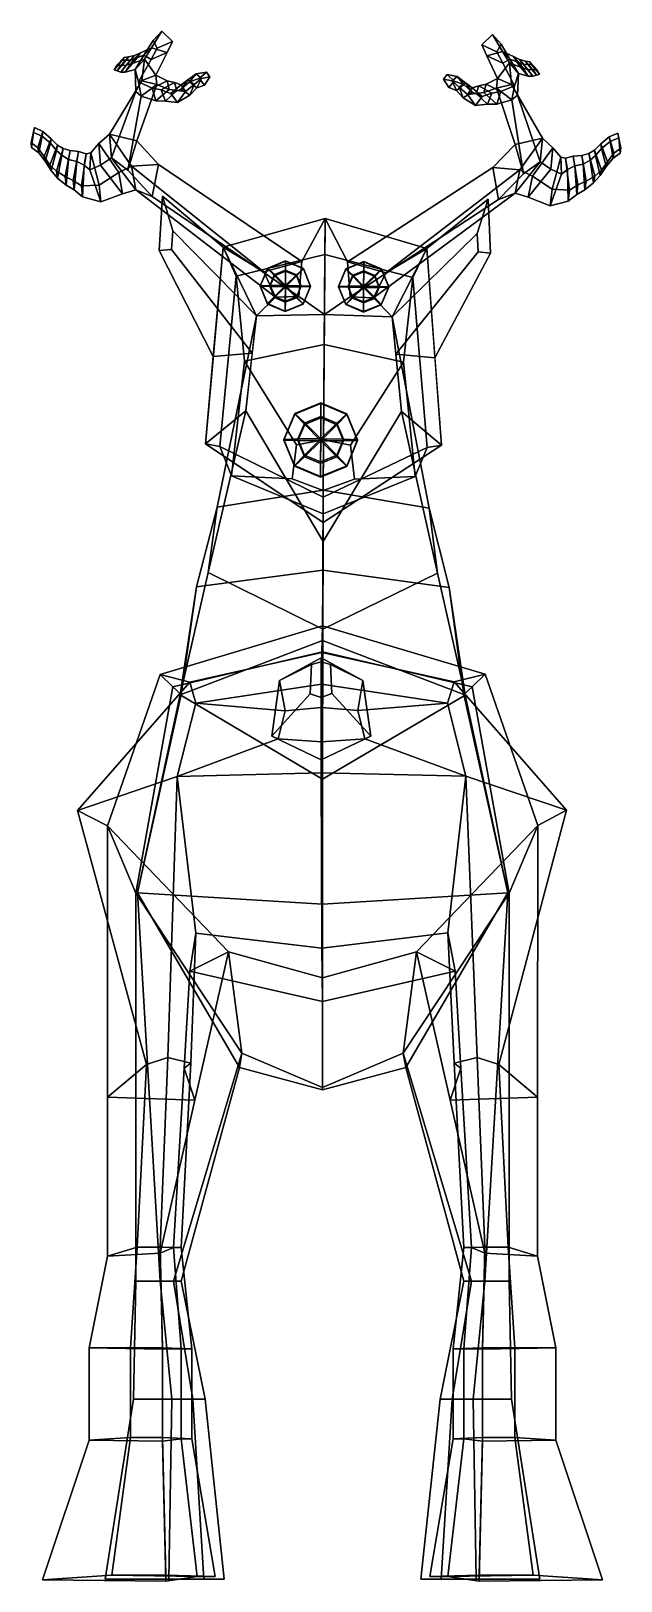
# Model space of a CAD drawing. Extents: x -88 to 90, y -151 to 318.
import ezdxf

# ---------------------------------------------------------------- set-up
doc = ezdxf.new("R2010")
doc.units = 0

msp = doc.modelspace()

# ---------------------------------------------------------------- linework, layer by layer
for points in [[(-51.760296, 313.017609, 171.747574), (-48.585865, 318.117371, 167.711411), (-51.215973, 315.284149, 166.817047), (-54.01757, 310.758972, 169.728271)], [(-54.01757, 310.758972, 169.728271), (-51.215973, 315.284149, 166.817047), (-50.010338, 312.901154, 166.670517), (-51.885975, 309.495728, 168.62561)], [(-47.028011, 311.631805, 170.557129), (-51.885975, 309.495728, 168.62561), (-50.010338, 312.901154, 166.670517), (-45.392536, 314.921387, 168.142105)], [(-51.760296, 313.017609, 171.747574), (-47.028011, 311.631805, 170.557129), (-45.392536, 314.921387, 168.142105), (-48.585865, 318.117371, 167.711411)], [(-48.585865, 318.117371, 167.711411), (-45.392536, 314.921387, 168.142105), (-50.010338, 312.901154, 166.670517), (-51.215973, 315.284149, 166.817047)], [(51.447666, 317.049042, 167.571365), (54.011993, 314.171478, 166.673218), (52.751022, 311.823456, 166.532837), (48.178577, 313.932831, 168.014496)], [(54.492519, 311.902405, 171.604935), (51.447666, 317.049042, 167.571365), (48.178577, 313.932831, 168.014496), (49.731682, 310.621155, 170.428741)], [(54.492519, 311.902405, 171.604935), (56.701077, 309.606506, 169.582565), (54.011993, 314.171478, 166.673218), (51.447666, 317.049042, 167.571365)], [(-63.059978, 306.38913, 157.870514), (-62.215652, 307.750122, 160.456497), (-60.051834, 310.097809, 160.413498), (-60.570042, 309.249146, 158.148315)], [(-61.127403, 307.625305, 164.512787), (-58.743382, 310.246429, 164.326584), (-60.051834, 310.097809, 160.413498), (-62.215652, 307.750122, 160.456497)], [(-59.38673, 307.749695, 169.033142), (-56.923729, 310.686005, 168.110153), (-58.743382, 310.246429, 164.326584), (-61.127403, 307.625305, 164.512787)], [(-58.743382, 310.246429, 164.326584), (-59.407501, 309.252625, 161.851227), (-60.570042, 309.249146, 158.148315), (-60.051834, 310.097809, 160.413498)], [(-54.01757, 310.758972, 169.728271), (-56.691143, 306.437195, 172.507645), (-59.670757, 305.681213, 169.349915), (-56.955177, 309.647369, 167.328278)], [(-56.923729, 310.686005, 168.110153), (-58.095615, 309.319427, 165.641083), (-59.407501, 309.252625, 161.851227), (-58.743382, 310.246429, 164.326584)], [(-57.314285, 308.371979, 171.512283), (-55.101646, 311.541016, 169.456467), (-56.923729, 310.686005, 168.110153), (-59.38673, 307.749695, 169.033142)], [(-55.101646, 311.541016, 169.456467), (-56.955177, 309.647369, 167.328278), (-58.095615, 309.319427, 165.641083), (-56.923729, 310.686005, 168.110153)], [(-53.892006, 309.590332, 174.459244), (-51.760296, 313.017609, 171.747574), (-55.101646, 311.541016, 169.456467), (-57.314285, 308.371979, 171.512283)], [(-51.760296, 313.017609, 171.747574), (-54.01757, 310.758972, 169.728271), (-56.955177, 309.647369, 167.328278), (-55.101646, 311.541016, 169.456467)], [(-55.632042, 302.688263, 172.532455), (-56.691143, 306.437195, 172.507645), (-54.01757, 310.758972, 169.728271), (-51.885975, 309.495728, 168.62561)], [(-50.444145, 304.753967, 175.604904), (-55.632042, 302.688263, 172.532455), (-51.885975, 309.495728, 168.62561), (-47.028011, 311.631805, 170.557129)], [(-50.444145, 304.753967, 175.604904), (-47.028011, 311.631805, 170.557129), (-51.760296, 313.017609, 171.747574), (-53.892006, 309.590332, 174.459244)], [(49.731682, 310.621155, 170.428741), (48.178577, 313.932831, 168.014496), (52.751022, 311.823456, 166.532837), (54.543087, 308.392975, 168.487076)], [(52.979622, 303.700073, 175.47551), (56.538868, 308.44519, 174.315216), (54.492519, 311.902405, 171.604935), (49.731682, 310.621155, 170.428741)], [(52.979622, 303.700073, 175.47551), (49.731682, 310.621155, 170.428741), (54.543087, 308.392975, 168.487076), (58.125912, 301.538605, 172.392883)], [(56.701077, 309.606506, 169.582565), (54.543087, 308.392975, 168.487076), (52.751022, 311.823456, 166.532837), (54.011993, 314.171478, 166.673218)], [(56.538868, 308.44519, 174.315216), (59.938438, 307.161926, 171.361099), (57.803577, 310.362579, 169.306915), (54.492519, 311.902405, 171.604935)], [(54.492519, 311.902405, 171.604935), (57.803577, 310.362579, 169.306915), (59.617241, 308.439209, 167.176453), (56.701077, 309.606506, 169.582565)], [(59.938438, 307.161926, 171.361099), (62.00116, 306.500153, 168.877609), (59.6082, 309.473694, 167.957001), (57.803577, 310.362579, 169.306915)], [(57.803577, 310.362579, 169.306915), (59.6082, 309.473694, 167.957001), (60.753284, 308.089355, 165.486801), (59.617241, 308.439209, 167.176453)], [(-59.407501, 309.252625, 161.851227), (-62.163326, 306.053558, 161.705444), (-63.059978, 306.38913, 157.870514), (-60.570042, 309.249146, 158.148315)], [(-62.163326, 306.053558, 161.705444), (-61.127403, 307.625305, 164.512787), (-62.215652, 307.750122, 160.456497), (-63.059978, 306.38913, 157.870514)], [(-58.095615, 309.319427, 165.641083), (-61.006542, 305.701202, 166.331131), (-62.163326, 306.053558, 161.705444), (-59.407501, 309.252625, 161.851227)], [(-61.006542, 305.701202, 166.331131), (-59.38673, 307.749695, 169.033142), (-61.127403, 307.625305, 164.512787), (-62.163326, 306.053558, 161.705444)], [(-56.955177, 309.647369, 167.328278), (-59.670757, 305.681213, 169.349915), (-61.006542, 305.701202, 166.331131), (-58.095615, 309.319427, 165.641083)], [(-59.670757, 305.681213, 169.349915), (-57.314285, 308.371979, 171.512283), (-59.38673, 307.749695, 169.033142), (-61.006542, 305.701202, 166.331131)], [(-56.691143, 306.437195, 172.507645), (-53.892006, 309.590332, 174.459244), (-57.314285, 308.371979, 171.512283), (-59.670757, 305.681213, 169.349915)], [(-54.654205, 303.061127, 178.900421), (-53.892006, 309.590332, 174.459244), (-56.691143, 306.437195, 172.507645), (-56.517056, 299.822113, 176.014679)], [(-56.517056, 299.822113, 176.014679), (-56.691143, 306.437195, 172.507645), (-55.632042, 302.688263, 172.532455), (-54.894478, 298.411774, 174.776627)], [(-54.654205, 303.061127, 178.900421), (-50.142639, 301.891876, 177.898743), (-50.444145, 304.753967, 175.604904), (-53.892006, 309.590332, 174.459244)], [(-42.799507, 300.459351, 168.128143), (-40.758453, 303.280243, 170.43988), (-38.182293, 305.17688, 168.541107), (-40.244907, 302.746033, 166.543884)], [(-40.758453, 303.280243, 170.43988), (-38.866325, 301.878265, 170.990814), (-36.649727, 303.761627, 169.159836), (-38.182293, 305.17688, 168.541107)], [(-40.244907, 302.746033, 166.543884), (-38.182293, 305.17688, 168.541107), (-35.148342, 305.688629, 166.785355), (-37.336143, 303.736969, 165.090576)], [(-38.182293, 305.17688, 168.541107), (-36.649727, 303.761627, 169.159836), (-34.08271, 304.232574, 167.542877), (-35.148342, 305.688629, 166.785355)], [(-35.72744, 301.764252, 165.60878), (-37.336143, 303.736969, 165.090576), (-35.148342, 305.688629, 166.785355), (-34.08271, 304.232574, 167.542877)], [(57.144424, 301.928925, 178.762573), (56.538868, 308.44519, 174.315216), (52.979622, 303.700073, 175.47551), (52.60976, 300.855804, 177.773361)], [(58.125912, 301.538605, 172.392883), (54.543087, 308.392975, 168.487076), (56.701077, 309.606506, 169.582565), (59.269344, 305.24881, 172.360596)], [(57.144424, 301.928925, 178.762573), (58.940472, 298.667633, 175.876526), (59.269344, 305.24881, 172.360596), (56.538868, 308.44519, 174.315216)], [(59.269344, 305.24881, 172.360596), (62.23735, 304.435822, 169.196487), (59.938438, 307.161926, 171.361099), (56.538868, 308.44519, 174.315216)], [(56.701077, 309.606506, 169.582565), (59.617241, 308.439209, 167.176453), (62.23735, 304.435822, 169.196487), (59.269344, 305.24881, 172.360596)], [(58.940472, 298.667633, 175.876526), (57.289463, 297.296234, 174.644119), (58.125912, 301.538605, 172.392883), (59.269344, 305.24881, 172.360596)], [(62.00116, 306.500153, 168.877609), (63.747635, 306.341064, 164.353134), (61.425034, 308.998718, 164.169403), (59.6082, 309.473694, 167.957001)], [(59.6082, 309.473694, 167.957001), (61.425034, 308.998718, 164.169403), (62.071022, 307.996063, 161.693756), (60.753284, 308.089355, 165.486801)], [(59.617241, 308.439209, 167.176453), (60.753284, 308.089355, 165.486801), (63.579208, 304.428802, 166.174438), (62.23735, 304.435822, 169.196487)], [(62.23735, 304.435822, 169.196487), (63.579208, 304.428802, 166.174438), (62.00116, 306.500153, 168.877609), (59.938438, 307.161926, 171.361099)], [(60.753284, 308.089355, 165.486801), (62.071022, 307.996063, 161.693756), (64.752846, 304.756287, 161.545502), (63.579208, 304.428802, 166.174438)], [(63.747635, 306.341064, 164.353134), (64.846611, 306.443298, 160.294037), (62.737751, 308.824066, 160.25322), (61.425034, 308.998718, 164.169403)], [(61.425034, 308.998718, 164.169403), (62.737751, 308.824066, 160.25322), (63.240723, 307.969055, 157.987976), (62.071022, 307.996063, 161.693756)], [(63.579208, 304.428802, 166.174438), (64.752846, 304.756287, 161.545502), (63.747635, 306.341064, 164.353134), (62.00116, 306.500153, 168.877609)], [(62.071022, 307.996063, 161.693756), (63.240723, 307.969055, 157.987976), (65.664536, 305.072266, 157.707977), (64.752846, 304.756287, 161.545502)], [(65.664536, 305.072266, 157.707977), (63.240723, 307.969055, 157.987976), (62.737751, 308.824066, 160.25322), (64.846611, 306.443298, 160.294037)], [(64.752846, 304.756287, 161.545502), (65.664536, 305.072266, 157.707977), (64.846611, 306.443298, 160.294037), (63.747635, 306.341064, 164.353134)], [(-64.429787, 286.922546, 189.934494), (-56.222008, 284.8302, 191.640854), (-50.142639, 301.891876, 177.898743), (-54.654205, 303.061127, 178.900421)], [(-63.865128, 279.711517, 186.721649), (-64.429787, 286.922546, 189.934494), (-54.654205, 303.061127, 178.900421), (-56.517056, 299.822113, 176.014679)], [(-58.891659, 275.980713, 186.594101), (-54.894478, 298.411774, 174.776627), (-50.142639, 301.891876, 177.898743), (-56.222008, 284.8302, 191.640854)], [(-55.632042, 302.688263, 172.532455), (-50.444145, 304.753967, 175.604904), (-46.993404, 303.041229, 174.118637), (-51.524029, 300.843719, 171.371719)], [(-54.894478, 298.411774, 174.776627), (-55.632042, 302.688263, 172.532455), (-51.524029, 300.843719, 171.371719), (-50.405201, 296.989929, 173.16925)], [(-50.142639, 301.891876, 177.898743), (-54.894478, 298.411774, 174.776627), (-50.405201, 296.989929, 173.16925), (-46.395325, 300.408173, 176.037186)], [(-51.524029, 300.843719, 171.371719), (-46.993404, 303.041229, 174.118637), (-44.818211, 302.495148, 172.984619), (-48.795555, 300.322693, 170.512802)], [(-50.405201, 296.989929, 173.16925), (-51.524029, 300.843719, 171.371719), (-48.795555, 300.322693, 170.512802), (-47.520332, 296.880676, 171.992065)], [(-50.444145, 304.753967, 175.604904), (-50.142639, 301.891876, 177.898743), (-46.395325, 300.408173, 176.037186), (-46.993404, 303.041229, 174.118637)], [(-46.395325, 300.408173, 176.037186), (-50.405201, 296.989929, 173.16925), (-47.520332, 296.880676, 171.992065), (-44.084335, 300.112061, 174.618591)], [(-48.795555, 300.322693, 170.512802), (-44.818211, 302.495148, 172.984619), (-42.797512, 301.802155, 171.984436), (-45.911129, 299.231232, 169.687836)], [(-46.993404, 303.041229, 174.118637), (-46.395325, 300.408173, 176.037186), (-44.084335, 300.112061, 174.618591), (-44.818211, 302.495148, 172.984619)], [(-45.911129, 299.231232, 169.687836), (-42.797512, 301.802155, 171.984436), (-40.758453, 303.280243, 170.43988), (-42.799507, 300.459351, 168.128143)], [(-43.869331, 296.427185, 170.504852), (-45.911129, 299.231232, 169.687836), (-42.799507, 300.459351, 168.128143), (-40.108913, 298.712646, 168.245972)], [(-44.818211, 302.495148, 172.984619), (-44.084335, 300.112061, 174.618591), (-41.464252, 299.756042, 173.099213), (-42.797512, 301.802155, 171.984436)], [(-41.464252, 299.756042, 173.099213), (-43.869331, 296.427185, 170.504852), (-40.108913, 298.712646, 168.245972), (-38.866325, 301.878265, 170.990814)], [(-40.108913, 298.712646, 168.245972), (-42.799507, 300.459351, 168.128143), (-40.244907, 302.746033, 166.543884), (-38.024292, 300.919128, 166.813644)], [(-42.797512, 301.802155, 171.984436), (-41.464252, 299.756042, 173.099213), (-38.866325, 301.878265, 170.990814), (-40.758453, 303.280243, 170.43988)], [(-38.024292, 300.919128, 166.813644), (-40.244907, 302.746033, 166.543884), (-37.336143, 303.736969, 165.090576), (-35.72744, 301.764252, 165.60878)], [(-38.866325, 301.878265, 170.990814), (-40.108913, 298.712646, 168.245972), (-38.024292, 300.919128, 166.813644), (-36.649727, 303.761627, 169.159836)], [(-36.649727, 303.761627, 169.159836), (-38.024292, 300.919128, 166.813644), (-35.72744, 301.764252, 165.60878), (-34.08271, 304.232574, 167.542877)], [(38.218182, 301.01947, 165.518768), (36.625828, 303.513519, 167.454865), (37.72578, 304.943665, 166.693481), (39.872032, 302.953644, 164.994965)], [(40.74395, 304.371521, 168.442047), (37.72578, 304.943665, 166.693481), (36.625828, 303.513519, 167.454865), (39.178486, 302.991821, 169.065811)], [(39.178486, 302.991821, 169.065811), (36.625828, 303.513519, 167.454865), (38.218182, 301.01947, 165.518768), (40.493298, 300.130859, 166.718811)], [(42.754955, 301.907013, 166.441986), (39.872032, 302.953644, 164.994965), (37.72578, 304.943665, 166.693481), (40.74395, 304.371521, 168.442047)], [(40.493298, 300.130859, 166.718811), (38.218182, 301.01947, 165.518768), (39.872032, 302.953644, 164.994965), (42.754955, 301.907013, 166.441986)], [(43.272961, 302.428772, 170.336151), (40.74395, 304.371521, 168.442047), (39.178486, 302.991821, 169.065811), (41.348747, 301.069672, 170.89299)], [(41.348747, 301.069672, 170.89299), (39.178486, 302.991821, 169.065811), (40.493298, 300.130859, 166.718811), (42.525684, 297.890015, 168.148102)], [(42.525684, 297.890015, 168.148102), (40.493298, 300.130859, 166.718811), (42.754955, 301.907013, 166.441986), (45.25473, 299.576874, 168.022232)], [(45.25473, 299.576874, 168.022232), (42.754955, 301.907013, 166.441986), (40.74395, 304.371521, 168.442047), (43.272961, 302.428772, 170.336151)], [(45.275475, 300.914612, 171.877121), (43.272961, 302.428772, 170.336151), (41.348747, 301.069672, 170.89299), (43.894909, 298.902496, 172.99707)], [(43.894909, 298.902496, 172.99707), (41.348747, 301.069672, 170.89299), (42.525684, 297.890015, 168.148102), (46.230858, 295.538177, 170.40036)], [(48.335476, 298.291229, 169.575714), (45.25473, 299.576874, 168.022232), (43.272961, 302.428772, 170.336151), (45.275475, 300.914612, 171.877121)], [(47.309319, 301.564362, 172.871658), (45.275475, 300.914612, 171.877121), (43.894909, 298.902496, 172.99707), (46.519474, 299.204773, 174.509796)], [(51.241974, 299.32074, 170.392639), (48.335476, 298.291229, 169.575714), (45.275475, 300.914612, 171.877121), (47.309319, 301.564362, 172.871658)], [(49.49408, 302.064331, 173.999756), (47.309319, 301.564362, 172.871658), (46.519474, 299.204773, 174.509796), (48.83387, 299.4534, 175.922516)], [(53.979832, 299.784912, 171.244385), (51.241974, 299.32074, 170.392639), (47.309319, 301.564362, 172.871658), (49.49408, 302.064331, 173.999756)], [(52.979622, 303.700073, 175.47551), (49.49408, 302.064331, 173.999756), (48.83387, 299.4534, 175.922516), (52.60976, 300.855804, 177.773361)], [(52.60976, 300.855804, 177.773361), (48.83387, 299.4534, 175.922516), (52.772884, 295.969604, 173.04895), (57.289463, 297.296234, 174.644119)], [(58.125912, 301.538605, 172.392883), (53.979832, 299.784912, 171.244385), (49.49408, 302.064331, 173.999756), (52.979622, 303.700073, 175.47551)], [(66.551796, 285.677917, 189.795227), (57.144424, 301.928925, 178.762573), (52.60976, 300.855804, 177.773361), (58.29985, 283.751068, 191.521408)], [(60.798599, 274.896851, 186.480072), (58.29985, 283.751068, 191.521408), (52.60976, 300.855804, 177.773361), (57.289463, 297.296234, 174.644119)], [(57.289463, 297.296234, 174.644119), (52.772884, 295.969604, 173.04895), (53.979832, 299.784912, 171.244385), (58.125912, 301.538605, 172.392883)], [(65.845299, 278.517212, 186.593307), (58.940472, 298.667633, 175.876526), (57.144424, 301.928925, 178.762573), (66.551796, 285.677917, 189.795227)], [(-63.865128, 279.711517, 186.721649), (-56.517056, 299.822113, 176.014679), (-54.894478, 298.411774, 174.776627), (-58.891659, 275.980713, 186.594101)], [(-47.520332, 296.880676, 171.992065), (-48.795555, 300.322693, 170.512802), (-45.911129, 299.231232, 169.687836), (-43.869331, 296.427185, 170.504852)], [(-44.084335, 300.112061, 174.618591), (-47.520332, 296.880676, 171.992065), (-43.869331, 296.427185, 170.504852), (-41.464252, 299.756042, 173.099213)], [(46.230858, 295.538177, 170.40036), (42.525684, 297.890015, 168.148102), (45.25473, 299.576874, 168.022232), (48.335476, 298.291229, 169.575714)], [(46.519474, 299.204773, 174.509796), (43.894909, 298.902496, 172.99707), (46.230858, 295.538177, 170.40036), (49.888355, 295.917816, 171.878616)], [(49.888355, 295.917816, 171.878616), (46.230858, 295.538177, 170.40036), (48.335476, 298.291229, 169.575714), (51.241974, 299.32074, 170.392639)], [(48.83387, 299.4534, 175.922516), (46.519474, 299.204773, 174.509796), (49.888355, 295.917816, 171.878616), (52.772884, 295.969604, 173.04895)], [(52.772884, 295.969604, 173.04895), (49.888355, 295.917816, 171.878616), (51.241974, 299.32074, 170.392639), (53.979832, 299.784912, 171.244385)], [(65.845299, 278.517212, 186.593307), (60.798599, 274.896851, 186.480072), (57.289463, 297.296234, 174.644119), (58.940472, 298.667633, 175.876526)], [(-88.186897, 284.307373, 163.859894), (-87.157005, 288.902405, 163.556366), (-87.437523, 287.416016, 161.25531), (-88.011436, 282.827911, 161.267212)], [(-86.095657, 282.702179, 166.926331), (-84.582817, 287.721252, 166.970123), (-87.157005, 288.902405, 163.556366), (-88.186897, 284.307373, 163.859894)], [(-84.865234, 286.252808, 164.301834), (-85.854866, 281.223969, 163.961426), (-88.011436, 282.827911, 161.267212), (-87.437523, 287.416016, 161.25531)], [(-84.582817, 287.721252, 166.970123), (-84.865234, 286.252808, 164.301834), (-87.437523, 287.416016, 161.25531), (-87.157005, 288.902405, 163.556366)], [(-84.215424, 280.103943, 170.561447), (-82.081863, 285.491364, 171.140732), (-84.582817, 287.721252, 166.970123), (-86.095657, 282.702179, 166.926331)], [(-82.081863, 285.491364, 171.140732), (-82.328262, 284.111481, 168.045807), (-84.865234, 286.252808, 164.301834), (-84.582817, 287.721252, 166.970123)], [(-57.773418, 277.1716, 196.509995), (-64.429787, 286.922546, 189.934494), (-67.64241, 284.029541, 188.513916), (-61.636757, 275.265198, 194.434616)], [(-64.429787, 286.922546, 189.934494), (-63.865128, 279.711517, 186.721649), (-67.128693, 277.537445, 185.627365), (-67.64241, 284.029541, 188.513916)], [(-57.773418, 277.1716, 196.509995), (-49.645, 277.739532, 196.914307), (-56.222008, 284.8302, 191.640854), (-64.429787, 286.922546, 189.934494)], [(88.162247, 281.081512, 166.749939), (90.291115, 282.636536, 163.676514), (89.35881, 287.217316, 163.366684), (86.754562, 286.092987, 166.787918)], [(86.754562, 286.092987, 166.787918), (89.35881, 287.217316, 163.366684), (89.611382, 285.736786, 161.067886), (87.010193, 284.630005, 164.121765)], [(90.291115, 282.636536, 163.676514), (90.088821, 281.171753, 161.08699), (89.611382, 285.736786, 161.067886), (89.35881, 287.217316, 163.366684)], [(-85.854866, 281.223969, 163.961426), (-86.095657, 282.702179, 166.926331), (-88.186897, 284.307373, 163.859894), (-88.011436, 282.827911, 161.267212)], [(-83.862419, 278.685699, 167.173279), (-84.215424, 280.103943, 170.561447), (-86.095657, 282.702179, 166.926331), (-85.854866, 281.223969, 163.961426)], [(-82.328262, 284.111481, 168.045807), (-83.862419, 278.685699, 167.173279), (-85.854866, 281.223969, 163.961426), (-84.865234, 286.252808, 164.301834)], [(-82.490013, 277.491211, 174.083069), (-80.217903, 283.526825, 174.605316), (-82.081863, 285.491364, 171.140732), (-84.215424, 280.103943, 170.561447)], [(-80.509644, 281.936554, 171.193924), (-82.119438, 275.865051, 170.337723), (-83.862419, 278.685699, 167.173279), (-82.328262, 284.111481, 168.045807)], [(-80.46534, 275.631653, 177.30896), (-78.512863, 282.550842, 177.238449), (-80.217903, 283.526825, 174.605316), (-82.490013, 277.491211, 174.083069)], [(-80.217903, 283.526825, 174.605316), (-80.509644, 281.936554, 171.193924), (-82.328262, 284.111481, 168.045807), (-82.081863, 285.491364, 171.140732)], [(-78.91256, 280.474548, 173.614426), (-80.152626, 273.548828, 173.268768), (-82.119438, 275.865051, 170.337723), (-80.509644, 281.936554, 171.193924)], [(-78.512863, 282.550842, 177.238449), (-78.91256, 280.474548, 173.614426), (-80.509644, 281.936554, 171.193924), (-80.217903, 283.526825, 174.605316)], [(-77.83683, 274.074677, 180.838699), (-76.380928, 281.889862, 180.051697), (-78.512863, 282.550842, 177.238449), (-80.46534, 275.631653, 177.30896)], [(-76.380928, 281.889862, 180.051697), (-76.867157, 279.241425, 176.244247), (-78.91256, 280.474548, 173.614426), (-78.512863, 282.550842, 177.238449)], [(-75.393005, 272.898285, 183.937393), (-73.775185, 281.581207, 183.062881), (-76.380928, 281.889862, 180.051697), (-77.83683, 274.074677, 180.838699)], [(-73.775185, 281.581207, 183.062881), (-74.315552, 278.638794, 178.832413), (-76.867157, 279.241425, 176.244247), (-76.380928, 281.889862, 180.051697)], [(-67.64241, 284.029541, 188.513916), (-67.128693, 277.537445, 185.627365), (-70.395081, 276.03476, 184.019363), (-70.119308, 281.260681, 187.713943)], [(-61.636757, 275.265198, 194.434616), (-67.64241, 284.029541, 188.513916), (-70.119308, 281.260681, 187.713943), (-67.620636, 271.479248, 191.958618)], [(-49.645, 277.739532, 196.914307), (-51.496391, 268.03598, 190.674835), (-58.891659, 275.980713, 186.594101), (-56.222008, 284.8302, 191.640854)], [(59.689857, 276.100891, 196.396408), (66.551796, 285.677917, 189.795227), (58.29985, 283.751068, 191.521408), (51.573505, 276.814178, 196.815765)], [(51.573505, 276.814178, 196.815765), (58.29985, 283.751068, 191.521408), (60.798599, 274.896851, 186.480072), (53.245277, 267.121552, 190.582886)], [(59.689857, 276.100891, 196.396408), (63.518082, 274.134644, 194.31604), (69.706619, 282.740753, 188.372025), (66.551796, 285.677917, 189.795227)], [(63.518082, 274.134644, 194.31604), (69.430916, 270.263519, 191.833954), (72.128036, 279.942169, 187.57106), (69.706619, 282.740753, 188.372025)], [(66.551796, 285.677917, 189.795227), (69.706619, 282.740753, 188.372025), (69.066414, 276.295898, 185.495636), (65.845299, 278.517212, 186.593307)], [(69.706619, 282.740753, 188.372025), (72.128036, 279.942169, 187.57106), (72.304688, 274.743195, 183.883545), (69.066414, 276.295898, 185.495636)], [(82.374588, 274.162323, 177.155045), (84.440575, 275.972839, 173.922424), (82.290939, 282.008331, 174.439056), (80.562134, 281.070251, 177.077148)], [(80.562134, 281.070251, 177.077148), (82.290939, 282.008331, 174.439056), (82.555084, 280.423981, 171.029861), (80.924782, 279.001007, 173.455811)], [(84.440575, 275.972839, 173.922424), (86.223618, 278.536102, 170.393188), (84.200668, 283.92511, 170.967484), (82.290939, 282.008331, 174.439056)], [(82.290939, 282.008331, 174.439056), (84.200668, 283.92511, 170.967484), (84.423088, 282.550659, 167.874542), (82.555084, 280.423981, 171.029861)], [(82.555084, 280.423981, 171.029861), (84.423088, 282.550659, 167.874542), (85.846764, 277.13501, 167.008255), (84.04277, 274.365417, 170.180588)], [(86.223618, 278.536102, 170.393188), (88.162247, 281.081512, 166.749939), (86.754562, 286.092987, 166.787918), (84.200668, 283.92511, 170.967484)], [(84.200668, 283.92511, 170.967484), (86.754562, 286.092987, 166.787918), (87.010193, 284.630005, 164.121765), (84.423088, 282.550659, 167.874542)], [(84.423088, 282.550659, 167.874542), (87.010193, 284.630005, 164.121765), (87.895439, 279.618988, 163.788254), (85.846764, 277.13501, 167.008255)], [(87.010193, 284.630005, 164.121765), (89.611382, 285.736786, 161.067886), (90.088821, 281.171753, 161.08699), (87.895439, 279.618988, 163.788254)], [(87.895439, 279.618988, 163.788254), (90.088821, 281.171753, 161.08699), (90.291115, 282.636536, 163.676514), (88.162247, 281.081512, 166.749939)], [(-82.119438, 275.865051, 170.337723), (-82.490013, 277.491211, 174.083069), (-84.215424, 280.103943, 170.561447), (-83.862419, 278.685699, 167.173279)], [(-80.152626, 273.548828, 173.268768), (-80.46534, 275.631653, 177.30896), (-82.490013, 277.491211, 174.083069), (-82.119438, 275.865051, 170.337723)], [(-76.867157, 279.241425, 176.244247), (-77.564568, 271.450195, 176.51709), (-80.152626, 273.548828, 173.268768), (-78.91256, 280.474548, 173.614426)], [(-74.315552, 278.638794, 178.832413), (-75.090546, 269.982574, 179.13562), (-77.564568, 271.450195, 176.51709), (-76.867157, 279.241425, 176.244247)], [(-72.905243, 271.270416, 187.424652), (-71.536911, 280.941101, 186.066391), (-73.775185, 281.581207, 183.062881), (-75.393005, 272.898285, 183.937393)], [(-72.142677, 277.483582, 181.502243), (-72.595818, 267.857544, 182.196274), (-75.090546, 269.982574, 179.13562), (-74.315552, 278.638794, 178.832413)], [(-71.536911, 280.941101, 186.066391), (-72.142677, 277.483582, 181.502243), (-74.315552, 278.638794, 178.832413), (-73.775185, 281.581207, 183.062881)], [(-67.620636, 271.479248, 191.958618), (-70.119308, 281.260681, 187.713943), (-71.536911, 280.941101, 186.066391), (-72.905243, 271.270416, 187.424652)], [(-70.395081, 276.03476, 184.019363), (-67.112015, 266.354675, 187.28804), (-72.595818, 267.857544, 182.196274), (-72.142677, 277.483582, 181.502243)], [(-70.119308, 281.260681, 187.713943), (-70.395081, 276.03476, 184.019363), (-72.142677, 277.483582, 181.502243), (-71.536911, 280.941101, 186.066391)], [(-67.128693, 277.537445, 185.627365), (-60.475098, 268.829071, 190.314972), (-67.112015, 266.354675, 187.28804), (-70.395081, 276.03476, 184.019363)], [(-63.865128, 279.711517, 186.721649), (-56.487507, 270.023651, 191.927597), (-60.475098, 268.829071, 190.314972), (-67.128693, 277.537445, 185.627365)], [(-56.487507, 270.023651, 191.927597), (-63.865128, 279.711517, 186.721649), (-58.891659, 275.980713, 186.594101), (-51.496391, 268.03598, 190.674835)], [(-56.487507, 270.023651, 191.927597), (-57.773418, 277.1716, 196.509995), (-61.636757, 275.265198, 194.434616), (-60.475098, 268.829071, 190.314972)], [(-57.773418, 277.1716, 196.509995), (-17.804634, 245.157227, 212.461105), (-6.228774, 248.333374, 212.590744), (-49.645, 277.739532, 196.914307)], [(-17.804634, 245.157227, 212.461105), (-57.773418, 277.1716, 196.509995), (-56.487507, 270.023651, 191.927597), (-14.262469, 237.541809, 204.856155)], [(-6.228774, 248.333374, 212.590744), (-7.131791, 237.702408, 201.921921), (-51.496391, 268.03598, 190.674835), (-49.645, 277.739532, 196.914307)], [(58.27179, 269.012146, 191.824692), (53.245277, 267.121552, 190.582886), (60.798599, 274.896851, 186.480072), (65.845299, 278.517212, 186.593307)], [(65.845299, 278.517212, 186.593307), (69.066414, 276.295898, 185.495636), (62.238037, 267.754089, 190.206436), (58.27179, 269.012146, 191.824692)], [(69.430916, 270.263519, 191.833954), (74.716652, 269.963196, 187.290909), (73.541405, 279.598541, 185.921219), (72.128036, 279.942169, 187.57106)], [(72.128036, 279.942169, 187.57106), (73.541405, 279.598541, 185.921219), (74.084343, 276.151825, 181.361115), (72.304688, 274.743195, 183.883545)], [(74.716652, 269.963196, 187.290909), (77.240242, 271.537018, 183.796875), (75.796738, 280.193756, 182.912399), (73.541405, 279.598541, 185.921219)], [(73.541405, 279.598541, 185.921219), (75.796738, 280.193756, 182.912399), (76.283821, 277.26062, 178.685471), (74.084343, 276.151825, 181.361115)], [(74.084343, 276.151825, 181.361115), (76.283821, 277.26062, 178.685471), (76.887657, 268.646454, 179.000137), (74.34864, 266.578247, 182.068085)], [(77.240242, 271.537018, 183.796875), (79.710892, 272.662506, 180.692001), (78.412827, 280.452637, 179.895615), (75.796738, 280.193756, 182.912399)], [(75.796738, 280.193756, 182.912399), (78.412827, 280.452637, 179.895615), (78.850891, 277.813171, 176.091507), (76.283821, 277.26062, 178.685471)], [(76.283821, 277.26062, 178.685471), (78.850891, 277.813171, 176.091507), (79.39315, 270.061218, 176.375092), (76.887657, 268.646454, 179.000137)], [(79.710892, 272.662506, 180.692001), (82.374588, 274.162323, 177.155045), (80.562134, 281.070251, 177.077148), (78.412827, 280.452637, 179.895615)], [(78.412827, 280.452637, 179.895615), (80.562134, 281.070251, 177.077148), (80.924782, 279.001007, 173.455811), (78.850891, 277.813171, 176.091507)], [(78.850891, 277.813171, 176.091507), (80.924782, 279.001007, 173.455811), (82.026276, 272.100128, 173.118927), (79.39315, 270.061218, 176.375092)], [(80.924782, 279.001007, 173.455811), (82.555084, 280.423981, 171.029861), (84.04277, 274.365417, 170.180588), (82.026276, 272.100128, 173.118927)], [(84.04277, 274.365417, 170.180588), (85.846764, 277.13501, 167.008255), (86.223618, 278.536102, 170.393188), (84.440575, 275.972839, 173.922424)], [(85.846764, 277.13501, 167.008255), (87.895439, 279.618988, 163.788254), (88.162247, 281.081512, 166.749939), (86.223618, 278.536102, 170.393188)], [(-77.564568, 271.450195, 176.51709), (-77.83683, 274.074677, 180.838699), (-80.46534, 275.631653, 177.30896), (-80.152626, 273.548828, 173.268768)], [(-75.090546, 269.982574, 179.13562), (-75.393005, 272.898285, 183.937393), (-77.83683, 274.074677, 180.838699), (-77.564568, 271.450195, 176.51709)], [(-72.595818, 267.857544, 182.196274), (-72.905243, 271.270416, 187.424652), (-75.393005, 272.898285, 183.937393), (-75.090546, 269.982574, 179.13562)], [(-60.475098, 268.829071, 190.314972), (-61.636757, 275.265198, 194.434616), (-67.620636, 271.479248, 191.958618), (-67.112015, 266.354675, 187.28804)], [(7.60679, 248.223785, 212.580948), (51.573505, 276.814178, 196.815765), (53.245277, 267.121552, 190.582886), (8.344918, 237.587402, 201.912384)], [(7.60679, 248.223785, 212.580948), (19.128284, 244.870117, 212.435989), (59.689857, 276.100891, 196.396408), (51.573505, 276.814178, 196.815765)], [(19.128284, 244.870117, 212.435989), (15.469774, 237.321075, 204.837845), (58.27179, 269.012146, 191.824692), (59.689857, 276.100891, 196.396408)], [(58.27179, 269.012146, 191.824692), (62.238037, 267.754089, 190.206436), (63.518082, 274.134644, 194.31604), (59.689857, 276.100891, 196.396408)], [(69.066414, 276.295898, 185.495636), (72.304688, 274.743195, 183.883545), (68.830849, 265.178802, 187.171143), (62.238037, 267.754089, 190.206436)], [(62.238037, 267.754089, 190.206436), (68.830849, 265.178802, 187.171143), (69.430916, 270.263519, 191.833954), (63.518082, 274.134644, 194.31604)], [(72.304688, 274.743195, 183.883545), (74.084343, 276.151825, 181.361115), (74.34864, 266.578247, 182.068085), (68.830849, 265.178802, 187.171143)], [(76.887657, 268.646454, 179.000137), (79.39315, 270.061218, 176.375092), (79.710892, 272.662506, 180.692001), (77.240242, 271.537018, 183.796875)], [(79.39315, 270.061218, 176.375092), (82.026276, 272.100128, 173.118927), (82.374588, 274.162323, 177.155045), (79.710892, 272.662506, 180.692001)], [(82.026276, 272.100128, 173.118927), (84.04277, 274.365417, 170.180588), (84.440575, 275.972839, 173.922424), (82.374588, 274.162323, 177.155045)], [(-67.112015, 266.354675, 187.28804), (-67.620636, 271.479248, 191.958618), (-72.905243, 271.270416, 187.424652), (-72.595818, 267.857544, 182.196274)], [(-14.262469, 237.541809, 204.856155), (-56.487507, 270.023651, 191.927597), (-51.496391, 268.03598, 190.674835), (-7.131791, 237.702408, 201.921921)], [(-48.405029, 268.075409, 205.149826), (-45.2528, 257.602905, 199.861649), (-45.674335, 251.970535, 199.730927), (-49.394875, 251.623154, 204.748077)], [(-49.394875, 251.623154, 204.748077), (-33.066586, 219.591003, 221.572617), (-30.085312, 252.710709, 222.351303), (-48.405029, 268.075409, 205.149826)], [(-45.2528, 257.602905, 199.861649), (-48.405029, 268.075409, 205.149826), (-30.085312, 252.710709, 222.351303), (-19.953535, 231.852463, 202.315445)], [(15.469774, 237.321075, 204.837845), (8.344918, 237.587402, 201.912384), (53.245277, 267.121552, 190.582886), (58.27179, 269.012146, 191.824692)], [(68.830849, 265.178802, 187.171143), (74.34864, 266.578247, 182.068085), (74.716652, 269.963196, 187.290909), (69.430916, 270.263519, 191.833954)], [(74.34864, 266.578247, 182.068085), (76.887657, 268.646454, 179.000137), (77.240242, 271.537018, 183.796875), (74.716652, 269.963196, 187.290909)], [(46.799557, 256.839203, 199.78949), (21.073214, 231.55867, 202.292053), (31.524302, 252.210754, 222.305298), (50.136505, 267.213226, 205.062912)], [(50.830975, 250.817291, 204.674728), (50.136505, 267.213226, 205.062912), (31.524302, 252.210754, 222.305298), (33.99258, 219.147568, 221.540375)], [(50.136505, 267.213226, 205.062912), (50.830975, 250.817291, 204.674728), (47.122112, 251.223389, 199.662811), (46.799557, 256.839203, 199.78949)], [(-17.804634, 245.157227, 212.461105), (-30.085312, 252.710709, 222.351303), (0.797431, 261.392883, 222.696915), (-6.228774, 248.333374, 212.590744)], [(-30.085312, 252.710709, 222.351303), (-26.081291, 243.903412, 245.927216), (0.689834, 250.424377, 246.081223), (0.797431, 261.392883, 222.696915)], [(-7.131791, 237.702408, 201.921921), (-6.228774, 248.333374, 212.590744), (0.797431, 261.392883, 222.696915), (0.567173, 232.282135, 194.594147)], [(8.344918, 237.587402, 201.912384), (0.567173, 232.282135, 194.594147), (0.797431, 261.392883, 222.696915), (7.60679, 248.223785, 212.580948)], [(31.524302, 252.210754, 222.305298), (0.797431, 261.392883, 222.696915), (0.689834, 250.424377, 246.081223), (27.351963, 243.489136, 245.891098)], [(19.128284, 244.870117, 212.435989), (7.60679, 248.223785, 212.580948), (0.797431, 261.392883, 222.696915), (31.524302, 252.210754, 222.305298)], [(-45.674335, 251.970535, 199.730927), (-45.2528, 257.602905, 199.861649), (-19.953535, 231.852463, 202.315445), (-21.237558, 220.521866, 202.075485)], [(47.122112, 251.223389, 199.662811), (22.189478, 220.233719, 202.054443), (21.073214, 231.55867, 202.292053), (46.799557, 256.839203, 199.78949)], [(-49.394875, 251.623154, 204.748077), (-45.674335, 251.970535, 199.730927), (-21.237558, 220.521866, 202.075485), (-33.066586, 219.591003, 221.572617)], [(-30.085312, 252.710709, 222.351303), (-35.411694, 193.132935, 220.937775), (-31.091064, 192.344101, 244.57663), (-26.081291, 243.903412, 245.927216)], [(-14.262469, 237.541809, 204.856155), (-19.953535, 231.852463, 202.315445), (-30.085312, 252.710709, 222.351303), (-17.804634, 245.157227, 212.461105)], [(0.689834, 250.424377, 246.081223), (-26.081291, 243.903412, 245.927216), (-23.600628, 218.127899, 274.158051), (0.472001, 223.146973, 274.424896)], [(0.689834, 250.424377, 246.081223), (0.472001, 223.146973, 274.424896), (24.475508, 217.810074, 274.134949), (27.351963, 243.489136, 245.891098)], [(15.469774, 237.321075, 204.837845), (19.128284, 244.870117, 212.435989), (31.524302, 252.210754, 222.305298), (21.073214, 231.55867, 202.292053)], [(50.830975, 250.817291, 204.674728), (33.99258, 219.147568, 221.540375), (22.189478, 220.233719, 202.054443), (47.122112, 251.223389, 199.662811)], [(31.524302, 252.210754, 222.305298), (27.351963, 243.489136, 245.891098), (31.668383, 192.009003, 244.557327), (36.005157, 192.751114, 220.915741)], [(-18.830996, 240.841858, 259.072876), (-16.561907, 246.198761, 259.209991), (-16.558449, 246.325195, 254.280823), (-18.827763, 240.968674, 254.143799)], [(-15.926264, 240.717072, 263.058746), (-14.523967, 244.027618, 263.143494), (-16.561907, 246.198761, 259.209991), (-18.830996, 240.841858, 259.072876)], [(-18.827763, 240.968674, 254.143799), (-16.558449, 246.325195, 254.280823), (-14.515137, 244.358978, 250.23877), (-15.917796, 241.049088, 250.154129)], [(-16.561907, 246.198761, 259.209991), (-11.161879, 248.382065, 259.263397), (-11.158324, 248.508301, 254.334213), (-16.558449, 246.325195, 254.280823)], [(-14.523967, 244.027618, 263.143494), (-11.186942, 245.377243, 263.176636), (-11.161879, 248.382065, 259.263397), (-16.561907, 246.198761, 259.209991)], [(-14.515137, 244.358978, 250.23877), (-16.558449, 246.325195, 254.280823), (-11.158324, 248.508301, 254.334213), (-11.177961, 245.708328, 250.271851)], [(-15.917796, 241.049088, 250.154129), (-14.515137, 244.358978, 250.23877), (-11.212607, 241.052383, 248.627869)], [(-11.223074, 240.641953, 264.578857), (-11.186942, 245.377243, 263.176636), (-14.523967, 244.027618, 263.143494)], [(-11.212607, 241.052383, 248.627869), (-14.515137, 244.358978, 250.23877), (-11.177961, 245.708328, 250.271851)], [(-11.223074, 240.641953, 264.578857), (-7.870696, 243.975815, 263.138947), (-11.186942, 245.377243, 263.176636)], [(-11.212607, 241.052383, 248.627869), (-11.177961, 245.708328, 250.271851), (-7.861866, 244.30719, 250.234222)], [(-6.509417, 240.977249, 250.14798), (-11.212607, 241.052383, 248.627869), (-7.861866, 244.30719, 250.234222)], [(-7.870696, 243.975815, 263.138947), (-5.796093, 246.113998, 259.202454), (-11.161879, 248.382065, 259.263397), (-11.186942, 245.377243, 263.176636)], [(-7.861866, 244.30719, 250.234222), (-11.177961, 245.708328, 250.271851), (-11.158324, 248.508301, 254.334213), (-5.792634, 246.240433, 254.2733)], [(-5.796093, 246.113998, 259.202454), (-5.792634, 246.240433, 254.2733), (-11.158324, 248.508301, 254.334213), (-11.161879, 248.382065, 259.263397)], [(-6.517885, 240.645248, 263.052582), (-3.607918, 240.725647, 259.062927), (-5.796093, 246.113998, 259.202454), (-7.870696, 243.975815, 263.138947)], [(-3.604683, 240.852463, 254.13385), (-6.509417, 240.977249, 250.14798), (-7.861866, 244.30719, 250.234222), (-5.792634, 246.240433, 254.2733)], [(-3.607918, 240.725647, 259.062927), (-3.604683, 240.852463, 254.13385), (-5.792634, 246.240433, 254.2733), (-5.796093, 246.113998, 259.202454)], [(4.819245, 240.661285, 259.057404), (7.091555, 246.012527, 259.19342), (7.095014, 246.138947, 254.264297), (4.822479, 240.788116, 254.128342)], [(7.723979, 240.53653, 263.043274), (9.128256, 243.843506, 263.12738), (7.091555, 246.012527, 259.19342), (4.819245, 240.661285, 259.057404)], [(4.822479, 240.788116, 254.128342), (7.095014, 246.138947, 254.264297), (9.137086, 244.174866, 250.222641), (7.732446, 240.868515, 250.138657)], [(7.091555, 246.012527, 259.19342), (12.492952, 248.193436, 259.246399), (12.496507, 248.319717, 254.317215), (7.095014, 246.138947, 254.264297)], [(9.128256, 243.843506, 263.12738), (12.466112, 245.191696, 263.160248), (12.492952, 248.193436, 259.246399), (7.091555, 246.012527, 259.19342)], [(9.137086, 244.174866, 250.222641), (7.095014, 246.138947, 254.264297), (12.496507, 248.319717, 254.317215), (12.475094, 245.522797, 250.255447)], [(7.732446, 240.868515, 250.138657), (9.137086, 244.174866, 250.222641), (12.437636, 240.871811, 248.612396)], [(12.427169, 240.461411, 264.563416), (12.466112, 245.191696, 263.160248), (9.128256, 243.843506, 263.12738)], [(12.437636, 240.871811, 248.612396), (9.137086, 244.174866, 250.222641), (12.475094, 245.522797, 250.255447)], [(12.427169, 240.461411, 264.563416), (15.781527, 243.791718, 263.122833), (12.466112, 245.191696, 263.160248)], [(12.437636, 240.871811, 248.612396), (12.475094, 245.522797, 250.255447), (15.790357, 244.123077, 250.218109)], [(17.140825, 240.796707, 250.132507), (12.437636, 240.871811, 248.612396), (15.790357, 244.123077, 250.218109)], [(15.781527, 243.791718, 263.122833), (17.857372, 245.927765, 259.185913), (12.492952, 248.193436, 259.246399), (12.466112, 245.191696, 263.160248)], [(15.790357, 244.123077, 250.218109), (12.475094, 245.522797, 250.255447), (12.496507, 248.319717, 254.317215), (17.86083, 246.054184, 254.256775)], [(17.857372, 245.927765, 259.185913), (17.86083, 246.054184, 254.256775), (12.496507, 248.319717, 254.317215), (12.492952, 248.193436, 259.246399)], [(17.132359, 240.464676, 263.03714), (20.042322, 240.545074, 259.047455), (17.857372, 245.927765, 259.185913), (15.781527, 243.791718, 263.122833)], [(20.045557, 240.671906, 254.118378), (17.140825, 240.796707, 250.132507), (15.790357, 244.123077, 250.218109), (17.86083, 246.054184, 254.256775)], [(20.042322, 240.545074, 259.047455), (20.045557, 240.671906, 254.118378), (17.86083, 246.054184, 254.256775), (17.857372, 245.927765, 259.185913)], [(-27.550137, 183.46817, 277.313904), (-23.600628, 218.127899, 274.158051), (-26.081291, 243.903412, 245.927216), (-31.091064, 192.344101, 244.57663)], [(-16.640116, 235.451691, 258.932434), (-18.830996, 240.841858, 259.072876), (-18.827763, 240.968674, 254.143799), (-16.637098, 235.578918, 254.003448)], [(-16.640116, 235.451691, 258.932434), (-14.572422, 237.385788, 262.972015), (-15.926264, 240.717072, 263.058746), (-18.830996, 240.841858, 259.072876)], [(-16.637098, 235.578918, 254.003448), (-18.827763, 240.968674, 254.143799), (-15.917796, 241.049088, 250.154129), (-14.564308, 237.718445, 250.06752)], [(-11.223074, 240.641953, 264.578857), (-14.523967, 244.027618, 263.143494), (-15.926264, 240.717072, 263.058746)], [(-14.572422, 237.385788, 262.972015), (-11.223074, 240.641953, 264.578857), (-15.926264, 240.717072, 263.058746)], [(-14.564308, 237.718445, 250.06752), (-15.917796, 241.049088, 250.154129), (-11.212607, 241.052383, 248.627869)], [(-11.256248, 235.985687, 262.934387), (-11.223074, 240.641953, 264.578857), (-14.572422, 237.385788, 262.972015)], [(-11.248279, 236.318604, 250.029922), (-14.564308, 237.718445, 250.06752), (-11.212607, 241.052383, 248.627869)], [(-11.256248, 235.985687, 262.934387), (-7.920255, 237.336014, 262.967834), (-11.223074, 240.641953, 264.578857)], [(-11.248279, 236.318604, 250.029922), (-11.212607, 241.052383, 248.627869), (-7.91214, 237.668671, 250.063354)], [(-11.223074, 240.641953, 264.578857), (-6.517885, 240.645248, 263.052582), (-7.870696, 243.975815, 263.138947)], [(-7.920255, 237.336014, 262.967834), (-6.517885, 240.645248, 263.052582), (-11.223074, 240.641953, 264.578857)], [(-7.91214, 237.668671, 250.063354), (-11.212607, 241.052383, 248.627869), (-6.509417, 240.977249, 250.14798)], [(-5.877187, 235.372147, 258.925873), (-3.607918, 240.725647, 259.062927), (-6.517885, 240.645248, 263.052582), (-7.920255, 237.336014, 262.967834)], [(-5.874171, 235.499344, 253.996872), (-7.91214, 237.668671, 250.063354), (-6.509417, 240.977249, 250.14798), (-3.604683, 240.852463, 254.13385)], [(-5.877187, 235.372147, 258.925873), (-5.874171, 235.499344, 253.996872), (-3.604683, 240.852463, 254.13385), (-3.607918, 240.725647, 259.062927)], [(7.007003, 235.276917, 258.91803), (4.819245, 240.661285, 259.057404), (4.822479, 240.788116, 254.128342), (7.01002, 235.404114, 253.989014)], [(7.007003, 235.276917, 258.91803), (9.075879, 237.208801, 262.957184), (7.723979, 240.53653, 263.043274), (4.819245, 240.661285, 259.057404)], [(7.01002, 235.404114, 253.989014), (4.822479, 240.788116, 254.128342), (7.732446, 240.868515, 250.138657), (9.083993, 237.541443, 250.052689)], [(12.427169, 240.461411, 264.563416), (9.128256, 243.843506, 263.12738), (7.723979, 240.53653, 263.043274)], [(9.075879, 237.208801, 262.957184), (12.427169, 240.461411, 264.563416), (7.723979, 240.53653, 263.043274)], [(9.083993, 237.541443, 250.052689), (7.732446, 240.868515, 250.138657), (12.437636, 240.871811, 248.612396)], [(12.391261, 235.81015, 262.91983), (12.427169, 240.461411, 264.563416), (9.075879, 237.208801, 262.957184)], [(12.39923, 236.143082, 250.015366), (9.083993, 237.541443, 250.052689), (12.437636, 240.871811, 248.612396)], [(12.391261, 235.81015, 262.91983), (15.728046, 237.158981, 262.953033), (12.427169, 240.461411, 264.563416)], [(12.39923, 236.143082, 250.015366), (12.437636, 240.871811, 248.612396), (15.73616, 237.491638, 250.048523)], [(12.427169, 240.461411, 264.563416), (17.132359, 240.464676, 263.03714), (15.781527, 243.791718, 263.122833)], [(15.728046, 237.158981, 262.953033), (17.132359, 240.464676, 263.03714), (12.427169, 240.461411, 264.563416)], [(15.73616, 237.491638, 250.048523), (12.437636, 240.871811, 248.612396), (17.140825, 240.796707, 250.132507)], [(17.76993, 235.197311, 258.911469), (20.042322, 240.545074, 259.047455), (17.132359, 240.464676, 263.03714), (15.728046, 237.158981, 262.953033)], [(17.772949, 235.32457, 253.982452), (15.73616, 237.491638, 250.048523), (17.140825, 240.796707, 250.132507), (20.045557, 240.671906, 254.118378)], [(17.76993, 235.197311, 258.911469), (17.772949, 235.32457, 253.982452), (20.045557, 240.671906, 254.118378), (20.042322, 240.545074, 259.047455)], [(28.026052, 183.193176, 277.299286), (31.668383, 192.009003, 244.557327), (27.351963, 243.489136, 245.891098), (24.475508, 217.810074, 274.134949)], [(-14.262469, 237.541809, 204.856155), (-7.131791, 237.702408, 201.921921), (0.567173, 232.282135, 194.594147), (-19.953535, 231.852463, 202.315445)], [(-11.274515, 233.187088, 258.871582), (-11.256248, 235.985687, 262.934387), (-14.572422, 237.385788, 262.972015), (-16.640116, 235.451691, 258.932434)], [(-11.274515, 233.187088, 258.871582), (-16.640116, 235.451691, 258.932434), (-16.637098, 235.578918, 254.003448), (-11.271585, 233.314453, 253.942596)], [(-11.271585, 233.314453, 253.942596), (-16.637098, 235.578918, 254.003448), (-14.564308, 237.718445, 250.06752), (-11.248279, 236.318604, 250.029922)], [(-11.274515, 233.187088, 258.871582), (-5.877187, 235.372147, 258.925873), (-7.920255, 237.336014, 262.967834), (-11.256248, 235.985687, 262.934387)], [(-11.274515, 233.187088, 258.871582), (-11.271585, 233.314453, 253.942596), (-5.874171, 235.499344, 253.996872), (-5.877187, 235.372147, 258.925873)], [(-11.271585, 233.314453, 253.942596), (-11.248279, 236.318604, 250.029922), (-7.91214, 237.668671, 250.063354), (-5.874171, 235.499344, 253.996872)], [(15.469774, 237.321075, 204.837845), (21.073214, 231.55867, 202.292053), (0.567173, 232.282135, 194.594147), (8.344918, 237.587402, 201.912384)], [(12.371344, 233.014664, 258.857574), (12.391261, 235.81015, 262.91983), (9.075879, 237.208801, 262.957184), (7.007003, 235.276917, 258.91803)], [(12.371344, 233.014664, 258.857574), (7.007003, 235.276917, 258.91803), (7.01002, 235.404114, 253.989014), (12.374271, 233.142059, 253.928574)], [(12.374271, 233.142059, 253.928574), (7.01002, 235.404114, 253.989014), (9.083993, 237.541443, 250.052689), (12.39923, 236.143082, 250.015366)], [(12.371344, 233.014664, 258.857574), (17.76993, 235.197311, 258.911469), (15.728046, 237.158981, 262.953033), (12.391261, 235.81015, 262.91983)], [(12.371344, 233.014664, 258.857574), (12.374271, 233.142059, 253.928574), (17.772949, 235.32457, 253.982452), (17.76993, 235.197311, 258.911469)], [(12.374271, 233.142059, 253.928574), (12.39923, 236.143082, 250.015366), (15.73616, 237.491638, 250.048523), (17.772949, 235.32457, 253.982452)], [(-31.900734, 173.900162, 164.654465), (-34.601055, 154.135468, 180.492279), (-23.193375, 203.152603, 201.703262), (-19.953535, 231.852463, 202.315445)], [(-31.900734, 173.900162, 164.654465), (-19.953535, 231.852463, 202.315445), (0.567173, 232.282135, 194.594147), (0.209372, 179.048965, 160.409225)], [(32.271221, 173.634567, 164.642776), (0.209372, 179.048965, 160.409225), (0.567173, 232.282135, 194.594147), (21.073214, 231.55867, 202.292053)], [(32.271221, 173.634567, 164.642776), (21.073214, 231.55867, 202.292053), (23.913313, 202.878876, 201.685989), (34.818436, 153.91243, 180.484726)], [(-7.889694, 192.845169, 316.721039), (0.287401, 194.351456, 316.903107), (0.472001, 223.146973, 274.424896), (-23.600628, 218.127899, 274.158051)], [(8.448427, 192.755936, 316.715759), (24.475508, 217.810074, 274.134949), (0.472001, 223.146973, 274.424896), (0.287401, 194.351456, 316.903107)], [(-33.066586, 219.591003, 221.572617), (-21.237558, 220.521866, 202.075485), (-23.193375, 203.152603, 201.703262), (-35.411694, 193.132935, 220.937775)], [(-9.21967, 182.479736, 316.588226), (-7.889694, 192.845169, 316.721039), (-23.600628, 218.127899, 274.158051), (-27.550137, 183.46817, 277.313904)], [(9.676277, 182.386108, 316.583252), (28.026052, 183.193176, 277.299286), (24.475508, 217.810074, 274.134949), (8.448427, 192.755936, 316.715759)], [(33.99258, 219.147568, 221.540375), (36.005157, 192.751114, 220.915741), (23.913313, 202.878876, 201.685989), (22.189478, 220.233719, 202.054443)], [(0.177959, 169.27977, 224.581375), (-35.411694, 193.132935, 220.937775), (-23.193375, 203.152603, 201.703262), (0.15458, 163.560471, 208.846954)], [(-34.601055, 154.135468, 180.492279), (0.060943, 137.001236, 200.252777), (0.15458, 163.560471, 208.846954), (-23.193375, 203.152603, 201.703262)], [(-11.705458, 194.260864, 324.571442), (-8.394708, 202.129425, 324.779572), (-8.391941, 202.319748, 317.543884), (-11.703049, 194.452118, 317.335876)], [(-7.443297, 194.082504, 330.423737), (-5.397351, 198.94516, 330.552429), (-8.394708, 202.129425, 324.779572), (-11.705458, 194.260864, 324.571442)], [(-11.703049, 194.452118, 317.335876), (-8.391941, 202.319748, 317.543884), (-5.390473, 199.444351, 311.609253), (-7.43699, 194.583206, 311.480743)], [(-8.394708, 202.129425, 324.779572), (-0.481395, 205.348526, 324.862732), (-0.478474, 205.538483, 317.627045), (-8.391941, 202.319748, 317.543884)], [(-5.397351, 198.94516, 330.552429), (-0.507356, 200.93541, 330.604095), (-0.481395, 205.348526, 324.862732), (-8.394708, 202.129425, 324.779572)], [(-5.390473, 199.444351, 311.609253), (-8.391941, 202.319748, 317.543884), (-0.478474, 205.538483, 317.627045), (-0.500234, 201.434021, 311.660828)], [(4.360838, 198.888794, 330.548889), (7.395335, 202.035934, 324.773529), (-0.481395, 205.348526, 324.862732), (-0.507356, 200.93541, 330.604095)], [(4.367716, 199.387985, 311.605743), (-0.500234, 201.434021, 311.660828), (-0.478474, 205.538483, 317.627045), (7.398101, 202.226273, 317.537872)], [(7.395335, 202.035934, 324.773529), (7.398101, 202.226273, 317.537872), (-0.478474, 205.538483, 317.627045), (-0.481395, 205.348526, 324.862732)], [(34.818436, 153.91243, 180.484726), (23.913313, 202.878876, 201.685989), (0.15458, 163.560471, 208.846954), (0.060943, 137.001236, 200.252777)], [(0.177959, 169.27977, 224.581375), (0.15458, 163.560471, 208.846954), (23.913313, 202.878876, 201.685989), (36.005157, 192.751114, 220.915741)], [(6.355657, 194.006058, 330.419159), (10.621717, 194.137161, 324.564026), (7.395335, 202.035934, 324.773529), (4.360838, 198.888794, 330.548889)], [(10.624126, 194.3284, 317.328461), (6.361964, 194.506775, 311.476166), (4.367716, 199.387985, 311.605743), (7.398101, 202.226273, 317.537872)], [(10.621717, 194.137161, 324.564026), (10.624126, 194.3284, 317.328461), (7.398101, 202.226273, 317.537872), (7.395335, 202.035934, 324.773529)], [(-0.544564, 193.985199, 332.65741), (-5.397351, 198.94516, 330.552429), (-7.443297, 194.082504, 330.423737)], [(-7.43699, 194.583206, 311.480743), (-5.390473, 199.444351, 311.609253), (-0.536767, 194.604111, 309.242523)], [(-0.544564, 193.985199, 332.65741), (-0.507356, 200.93541, 330.604095), (-5.397351, 198.94516, 330.552429)], [(-0.536767, 194.604111, 309.242523), (-5.390473, 199.444351, 311.609253), (-0.500234, 201.434021, 311.660828)], [(-0.544564, 193.985199, 332.65741), (4.360838, 198.888794, 330.548889), (-0.507356, 200.93541, 330.604095)], [(-0.544564, 193.985199, 332.65741), (6.355657, 194.006058, 330.419159), (4.360838, 198.888794, 330.548889)], [(-0.536767, 194.604111, 309.242523), (-0.500234, 201.434021, 311.660828), (4.367716, 199.387985, 311.605743)], [(6.361964, 194.506775, 311.476166), (-0.536767, 194.604111, 309.242523), (4.367716, 199.387985, 311.605743)], [(-35.411694, 193.132935, 220.937775), (0.177959, 169.27977, 224.581375), (0.211336, 176.987396, 244.162659), (-31.091064, 192.344101, 244.57663)], [(-8.473999, 186.35733, 324.36026), (-11.705458, 194.260864, 324.571442), (-11.703049, 194.452118, 317.335876), (-8.471923, 186.549515, 317.124817)], [(-8.473999, 186.35733, 324.36026), (-5.446546, 189.197998, 330.293335), (-7.443297, 194.082504, 330.423737), (-11.705458, 194.260864, 324.571442)], [(-8.471923, 186.549515, 317.124817), (-11.703049, 194.452118, 317.335876), (-7.43699, 194.583206, 311.480743), (-5.440786, 189.700226, 311.350555)], [(0.212475, 179.003555, 316.852783), (0.287401, 194.351456, 316.903107), (-7.889694, 192.845169, 316.721039), (-9.21967, 182.479736, 316.588226)], [(-5.446546, 189.197998, 330.293335), (-0.544564, 193.985199, 332.65741), (-7.443297, 194.082504, 330.423737)], [(-5.440786, 189.700226, 311.350555), (-7.43699, 194.583206, 311.480743), (-0.536767, 194.604111, 309.242523)], [(-0.578143, 187.154083, 330.238098), (-0.544564, 193.985199, 332.65741), (-5.446546, 189.197998, 330.293335)], [(-0.572603, 187.656937, 311.295349), (-5.440786, 189.700226, 311.350555), (-0.536767, 194.604111, 309.242523)], [(-0.578143, 187.154083, 330.238098), (4.309919, 189.146271, 330.290405), (-0.544564, 193.985199, 332.65741)], [(-0.572603, 187.656937, 311.295349), (-0.536767, 194.604111, 309.242523), (4.315679, 189.648499, 311.347595)], [(4.309919, 189.146271, 330.290405), (6.355657, 194.006058, 330.419159), (-0.544564, 193.985199, 332.65741)], [(4.315679, 189.648499, 311.347595), (-0.536767, 194.604111, 309.242523), (6.361964, 194.506775, 311.476166)], [(36.005157, 192.751114, 220.915741), (31.668383, 192.009003, 244.557327), (0.211336, 176.987396, 244.162659), (0.177959, 169.27977, 224.581375)], [(0.212475, 179.003555, 316.852783), (9.676277, 182.386108, 316.583252), (8.448427, 192.755936, 316.715759), (0.287401, 194.351456, 316.903107)], [(7.311532, 186.275955, 324.355743), (10.621717, 194.137161, 324.564026), (6.355657, 194.006058, 330.419159), (4.309919, 189.146271, 330.290405)], [(7.313607, 186.468109, 317.12027), (4.315679, 189.648499, 311.347595), (6.361964, 194.506775, 311.476166), (10.624126, 194.3284, 317.328461)], [(7.311532, 186.275955, 324.355743), (7.313607, 186.468109, 317.12027), (10.624126, 194.3284, 317.328461), (10.621717, 194.137161, 324.564026)], [(0.211336, 176.987396, 244.162659), (0.185347, 171.92984, 277.360229), (-27.550137, 183.46817, 277.313904), (-31.091064, 192.344101, 244.57663)], [(-0.596705, 183.051956, 324.270844), (-0.578143, 187.154083, 330.238098), (-5.446546, 189.197998, 330.293335), (-8.473999, 186.35733, 324.36026)], [(-0.594761, 183.244537, 317.035431), (-8.471923, 186.549515, 317.124817), (-5.440786, 189.700226, 311.350555), (-0.572603, 187.656937, 311.295349)], [(-0.596705, 183.051956, 324.270844), (7.311532, 186.275955, 324.355743), (4.309919, 189.146271, 330.290405), (-0.578143, 187.154083, 330.238098)], [(-0.594761, 183.244537, 317.035431), (-0.572603, 187.656937, 311.295349), (4.315679, 189.648499, 311.347595), (7.313607, 186.468109, 317.12027)], [(0.211336, 176.987396, 244.162659), (31.668383, 192.009003, 244.557327), (28.026052, 183.193176, 277.299286), (0.185347, 171.92984, 277.360229)], [(0.212475, 179.003555, 316.852783), (-9.21967, 182.479736, 316.588226), (-27.550137, 183.46817, 277.313904), (0.185347, 171.92984, 277.360229)], [(-0.596705, 183.051956, 324.270844), (-8.473999, 186.35733, 324.36026), (-8.471923, 186.549515, 317.124817), (-0.594761, 183.244537, 317.035431)], [(-0.596705, 183.051956, 324.270844), (-0.594761, 183.244537, 317.035431), (7.313607, 186.468109, 317.12027), (7.311532, 186.275955, 324.355743)], [(0.212475, 179.003555, 316.852783), (0.185347, 171.92984, 277.360229), (28.026052, 183.193176, 277.299286), (9.676277, 182.386108, 316.583252)], [(0.100805, 154.809967, 143.149368), (-38.163486, 149.774368, 147.278503), (-31.900734, 173.900162, 164.654465), (0.209372, 179.048965, 160.409225)], [(0.100805, 154.809967, 143.149368), (0.209372, 179.048965, 160.409225), (32.271221, 173.634567, 164.642776), (38.332905, 149.560608, 147.272217)], [(-43.111885, 117.133827, 164.225296), (-34.601055, 154.135468, 180.492279), (-31.900734, 173.900162, 164.654465), (-38.163486, 149.774368, 147.278503)], [(38.332905, 149.560608, 147.272217), (32.271221, 173.634567, 164.642776), (34.818436, 153.91243, 180.484726), (43.141117, 117.032288, 164.224045)], [(-43.111885, 117.133827, 164.225296), (0, 91.61882, 193.783798), (0.060943, 137.001236, 200.252777), (-34.601055, 154.135468, 180.492279)], [(-42.770077, 117.251564, 125.583603), (-38.163486, 149.774368, 147.278503), (0.100805, 154.809967, 143.149368), (0, 133.515457, 127.227074)], [(42.770077, 117.251564, 125.583603), (0, 133.515457, 127.227074), (0.100805, 154.809967, 143.149368), (38.332905, 149.560608, 147.272217)], [(43.141117, 117.032288, 164.224045), (34.818436, 153.91243, 180.484726), (0.060943, 137.001236, 200.252777), (0, 91.61882, 193.783798)], [(-56.017715, 57.14344, 144.548477), (-43.111885, 117.133827, 164.225296), (-38.163486, 149.774368, 147.278503), (-42.770077, 117.251564, 125.583603)], [(56.017715, 57.14344, 144.548477), (42.770077, 117.251564, 125.583603), (38.332905, 149.560608, 147.272217), (43.141117, 117.032288, 164.224045)], [(-49.163956, 123.286888, 13.876208), (-45.264404, 119.570038, 94.259506), (0, 130.180222, 94.018173), (0.004847, 138.000824, 14.517497)], [(0.004847, 138.000824, 14.517497), (-0.159457, 129.914551, -23.069109), (-40.155876, 120.977043, -23.210793), (-49.163956, 123.286888, 13.876208)], [(0.004847, 138.000824, 14.517497), (49.173645, 123.34716, 13.447007), (39.83876, 121.026062, -23.559933), (-0.159457, 129.914551, -23.069109)], [(49.173645, 123.34716, 13.447007), (0.004847, 138.000824, 14.517497), (0, 130.180222, 94.018173), (45.264404, 119.570038, 94.259506)], [(0, 130.180222, 94.018173), (-45.264404, 119.570038, 94.259506), (-42.770077, 117.251564, 125.583603), (0, 133.515457, 127.227074)], [(0, 130.180222, 94.018173), (0, 133.515457, 127.227074), (42.770077, 117.251564, 125.583603), (45.264404, 119.570038, 94.259506)], [(-0.159457, 129.914551, -23.069109), (-0.311493, 120.382446, -57.968803), (-38.34029, 114.57988, -47.622681), (-40.155876, 120.977043, -23.210793)], [(-12.969666, 121.414894, -69.970161), (-11.271603, 112.314476, -58.950729), (-0.324617, 113.286469, -61.347069), (-0.36524, 128.271469, -69.650261)], [(-3.311298, 126.263588, -90.912773), (-12.969666, 121.414894, -69.970161), (-0.36524, 128.271469, -69.650261), (-0.458955, 127.091705, -90.888718)], [(-0.459096, 116.260147, -91.551781), (-3.783953, 117.461441, -91.449516), (-3.311298, 126.263588, -90.912773), (-0.458955, 127.091705, -90.888718)], [(-0.459096, 116.260147, -91.551781), (-0.458955, 127.091705, -90.888718), (2.39349, 126.267097, -90.937675), (2.865918, 117.4655, -91.478531)], [(2.39349, 126.267097, -90.937675), (-0.458955, 127.091705, -90.888718), (-0.36524, 128.271469, -69.650261), (12.239399, 121.430328, -70.080193)], [(12.239399, 121.430328, -70.080193), (-0.36524, 128.271469, -69.650261), (-0.324617, 113.286469, -61.347069), (10.64366, 112.327896, -59.046379)], [(-0.159457, 129.914551, -23.069109), (39.83876, 121.026062, -23.559933), (37.810421, 114.626549, -47.955044), (-0.311493, 120.382446, -57.968803)], [(-49.163956, 123.286888, 13.876208), (-40.155876, 120.977043, -23.210793), (-74.159309, 82.078308, -24.501129), (-65.033607, 77.448494, 25.02598)], [(-65.033607, 77.448494, 25.02598), (-56.472889, 57.099991, 95.209816), (-45.264404, 119.570038, 94.259506), (-49.163956, 123.286888, 13.876208)], [(-3.783953, 117.461441, -91.449516), (-15.364753, 104.604195, -78.254089), (-12.969666, 121.414894, -69.970161), (-3.311298, 126.263588, -90.912773)], [(2.865918, 117.4655, -91.478531), (2.39349, 126.267097, -90.937675), (12.239399, 121.430328, -70.080193), (14.569728, 104.62252, -78.384743)], [(49.173645, 123.34716, 13.447007), (65.165047, 77.528282, 24.45772), (73.849525, 82.169022, -25.147125), (39.83876, 121.026062, -23.559933)], [(65.165047, 77.528282, 24.45772), (49.173645, 123.34716, 13.447007), (45.264404, 119.570038, 94.259506), (56.472889, 57.099991, 95.209816)], [(-74.159309, 82.078308, -24.501129), (-40.155876, 120.977043, -23.210793), (-38.34029, 114.57988, -47.622681), (-43.967609, 92.421295, -53.355736)], [(-56.472889, 57.099991, 95.209816), (-56.017715, 57.14344, 144.548477), (-42.770077, 117.251564, 125.583603), (-45.264404, 119.570038, 94.259506)], [(-11.271603, 112.314476, -58.950729), (-38.34029, 114.57988, -47.622681), (-0.311493, 120.382446, -57.968803), (-0.324617, 113.286469, -61.347069)], [(-15.364753, 104.604195, -78.254089), (-13.426001, 103.818352, -64.751526), (-11.271603, 112.314476, -58.950729), (-12.969666, 121.414894, -69.970161)], [(-0.459096, 116.260147, -91.551781), (-0.403032, 97.459587, -79.9832), (-15.364753, 104.604195, -78.254089), (-3.783953, 117.461441, -91.449516)], [(-0.459096, 116.260147, -91.551781), (2.865918, 117.4655, -91.478531), (14.569728, 104.62252, -78.384743), (-0.403032, 97.459587, -79.9832)], [(10.64366, 112.327896, -59.046379), (-0.324617, 113.286469, -61.347069), (-0.311493, 120.382446, -57.968803), (37.810421, 114.626549, -47.955044)], [(14.569728, 104.62252, -78.384743), (12.239399, 121.430328, -70.080193), (10.64366, 112.327896, -59.046379), (12.751, 103.834396, -64.865776)], [(73.849525, 82.169022, -25.147125), (43.398197, 92.474846, -53.737049), (37.810421, 114.626549, -47.955044), (39.83876, 121.026062, -23.559933)], [(56.472889, 57.099991, 95.209816), (45.264404, 119.570038, 94.259506), (42.770077, 117.251564, 125.583603), (56.017715, 57.14344, 144.548477)], [(-56.017715, 57.14344, 144.548477), (0, 53.695263, 185.63887), (0, 91.61882, 193.783798), (-43.111885, 117.133827, 164.225296)], [(-13.426001, 103.818352, -64.751526), (-43.967609, 92.421295, -53.355736), (-38.34029, 114.57988, -47.622681), (-11.271603, 112.314476, -58.950729)], [(56.017715, 57.14344, 144.548477), (43.141117, 117.032288, 164.224045), (0, 91.61882, 193.783798), (0, 53.695263, 185.63887)], [(12.751, 103.834396, -64.865776), (10.64366, 112.327896, -59.046379), (37.810421, 114.626549, -47.955044), (43.398197, 92.474846, -53.737049)], [(-13.426001, 103.818352, -64.751526), (-0.353571, 102.832771, -68.496956), (-0.36092, 93.447487, -70.704147), (-43.967609, 92.421295, -53.355736)], [(-0.403032, 97.459587, -79.9832), (-0.353571, 102.832771, -68.496956), (-13.426001, 103.818352, -64.751526), (-15.364753, 104.604195, -78.254089)], [(-0.403032, 97.459587, -79.9832), (14.569728, 104.62252, -78.384743), (12.751, 103.834396, -64.865776), (-0.353571, 102.832771, -68.496956)], [(12.751, 103.834396, -64.865776), (43.398197, 92.474846, -53.737049), (-0.36092, 93.447487, -70.704147), (-0.353571, 102.832771, -68.496956)], [(-43.967609, 92.421295, -53.355736), (-46.799583, 7.251826, -58.257782), (-53.299347, 5.203699, -53.889301), (-74.159309, 82.078308, -24.501129)], [(-43.967609, 92.421295, -53.355736), (-38.286724, 44.961399, -39.579281), (-39.86697, 5.542875, -54.612747), (-46.799583, 7.251826, -58.257782)], [(-0.257922, 40.426548, -50.527958), (-38.286724, 44.961399, -39.579281), (-43.967609, 92.421295, -53.355736), (-0.36092, 93.447487, -70.704147)], [(-0.257922, 40.426548, -50.527958), (-0.36092, 93.447487, -70.704147), (43.398197, 92.474846, -53.737049), (37.863991, 45.00808, -39.911644)], [(43.398197, 92.474846, -53.737049), (46.799583, 7.251826, -58.257782), (39.86697, 5.542875, -54.612747), (37.863991, 45.00808, -39.911644)], [(43.398197, 92.474846, -53.737049), (73.849525, 82.169022, -25.147125), (53.299347, 5.203699, -53.889301), (46.799583, 7.251826, -58.257782)], [(-65.033607, 77.448494, 25.02598), (-74.159309, 82.078308, -24.501129), (-53.299347, 5.203699, -53.889301), (-65.059006, -4.723873, 3.263587)], [(65.165047, 77.528282, 24.45772), (65.059006, -4.723873, 3.263587), (53.299347, 5.203699, -53.889301), (73.849525, 82.169022, -25.147125)], [(-65.033607, 77.448494, 25.02598), (-65.059006, -4.723873, 3.263587), (-38.628078, -5.64549, 8.029028), (-28.433218, 39.303574, 24.904917)], [(-28.433218, 39.303574, 24.904917), (-24.408182, 8.563085, 96.156914), (-56.472889, 57.099991, 95.209816), (-65.033607, 77.448494, 25.02598)], [(28.433218, 39.303574, 24.904917), (65.165047, 77.528282, 24.45772), (56.472889, 57.099991, 95.209816), (24.408182, 8.563085, 96.156914)], [(65.165047, 77.528282, 24.45772), (28.433218, 39.303574, 24.904917), (38.628078, -5.64549, 8.029028), (65.059006, -4.723873, 3.263587)], [(-49.138344, -60.44841, 132.888428), (-56.017715, 57.14344, 144.548477), (-56.472889, 57.099991, 95.209816), (-56.472889, -60.44841, 113.821991)], [(-45.113312, -60.44841, 114.248184), (-56.472889, -60.44841, 113.821991), (-56.472889, 57.099991, 95.209816), (-24.408182, 8.563085, 96.156914)], [(0, -2.453725, 144.548477), (0, 53.695263, 185.63887), (-56.017715, 57.14344, 144.548477), (-25.154043, 4.294358, 130.872986)], [(-42.770077, -60.44841, 127.490196), (-25.154043, 4.294358, 130.872986), (-56.017715, 57.14344, 144.548477), (-49.138344, -60.44841, 132.888428)], [(0, -2.453725, 144.548477), (25.154043, 4.294358, 130.872986), (56.017715, 57.14344, 144.548477), (0, 53.695263, 185.63887)], [(45.113312, -60.44841, 114.248184), (24.408182, 8.563085, 96.156914), (56.472889, 57.099991, 95.209816), (56.472889, -60.44841, 113.821991)], [(42.770077, -60.44841, 127.490196), (49.138344, -60.44841, 132.888428), (56.017715, 57.14344, 144.548477), (25.154043, 4.294358, 130.872986)], [(49.138344, -60.44841, 132.888428), (56.472889, -60.44841, 113.821991), (56.472889, 57.099991, 95.209816), (56.017715, 57.14344, 144.548477)], [(-39.86697, 5.542875, -54.612747), (-38.286724, 44.961399, -39.579281), (-40.105022, 33.392391, -24.286116), (-41.852661, 4.056981, -51.443474)], [(0, 24.210703, -24.07728), (-40.105022, 33.392391, -24.286116), (-38.286724, 44.961399, -39.579281), (-0.257922, 40.426548, -50.527958)], [(0, 24.210703, -24.07728), (-0.257922, 40.426548, -50.527958), (37.863991, 45.00808, -39.911644), (40.105022, 33.392391, -24.286116)], [(37.863991, 45.00808, -39.911644), (39.86697, 5.542875, -54.612747), (41.852661, 4.056981, -51.443474), (40.105022, 33.392391, -24.286116)], [(-38.628078, -5.64549, 8.029028), (-41.852661, 4.056981, -51.443474), (-40.105022, 33.392391, -24.286116), (-28.433218, 39.303574, 24.904917)], [(-28.433218, 39.303574, 24.904917), (-40.105022, 33.392391, -24.286116), (0, 24.210703, -24.07728), (0, 31.401484, 24.904917)], [(0, 31.401484, 24.904917), (0, -1.805431, 96.392754), (-24.408182, 8.563085, 96.156914), (-28.433218, 39.303574, 24.904917)], [(0, 31.401484, 24.904917), (28.433218, 39.303574, 24.904917), (24.408182, 8.563085, 96.156914), (0, -1.805431, 96.392754)], [(28.433218, 39.303574, 24.904917), (0, 31.401484, 24.904917), (0, 24.210703, -24.07728), (40.105022, 33.392391, -24.286116)], [(38.628078, -5.64549, 8.029028), (28.433218, 39.303574, 24.904917), (40.105022, 33.392391, -24.286116), (41.852661, 4.056981, -51.443474)], [(-53.299347, 5.203699, -53.889301), (-56.123295, -50.097244, -58.864578), (-65.059006, -52.88863, -9.36897), (-65.059006, -4.723873, 3.263587)], [(-49.138344, -50.097244, -58.864578), (-56.123295, -50.097244, -58.864578), (-53.299347, 5.203699, -53.889301), (-46.799583, 7.251826, -58.257782)], [(-46.799583, 7.251826, -58.257782), (-39.86697, 5.542875, -54.612747), (-42.770077, -50.239304, -58.864578), (-49.138344, -50.097244, -58.864578)], [(-45.113312, -60.44841, 114.248184), (-24.408182, 8.563085, 96.156914), (-25.154043, 4.294358, 130.872986), (-42.770077, -60.44841, 127.490196)], [(-42.770077, -50.239304, -58.864578), (-39.86697, 5.542875, -54.612747), (-41.852661, 4.056981, -51.443474), (-45.103317, -50.247112, -58.864578)], [(0, -1.805431, 96.392754), (0, -2.453725, 144.548477), (-25.154043, 4.294358, 130.872986), (-24.408182, 8.563085, 96.156914)], [(0, -1.805431, 96.392754), (24.408182, 8.563085, 96.156914), (25.154043, 4.294358, 130.872986), (0, -2.453725, 144.548477)], [(45.113312, -60.44841, 114.248184), (42.770077, -60.44841, 127.490196), (25.154043, 4.294358, 130.872986), (24.408182, 8.563085, 96.156914)], [(46.799583, 7.251826, -58.257782), (49.138344, -50.097244, -58.864578), (42.770077, -50.239304, -58.864578), (39.86697, 5.542875, -54.612747)], [(42.770077, -50.239304, -58.864578), (45.103317, -50.247112, -58.864578), (41.852661, 4.056981, -51.443474), (39.86697, 5.542875, -54.612747)], [(49.138344, -50.097244, -58.864578), (46.799583, 7.251826, -58.257782), (53.299347, 5.203699, -53.889301), (56.123295, -50.097244, -58.864578)], [(53.299347, 5.203699, -53.889301), (65.059006, -4.723873, 3.263587), (65.059006, -52.88863, -9.36897), (56.123295, -50.097244, -58.864578)], [(-45.103317, -50.247112, -58.864578), (-41.852661, 4.056981, -51.443474), (-38.628078, -5.64549, 8.029028), (-49.138344, -51.985199, -9.36897)], [(45.103317, -50.247112, -58.864578), (49.138344, -51.985199, -9.36897), (38.628078, -5.64549, 8.029028), (41.852661, 4.056981, -51.443474)], [(-65.059006, -4.723873, 3.263587), (-65.059006, -52.88863, -9.36897), (-49.138344, -51.985199, -9.36897), (-38.628078, -5.64549, 8.029028)], [(65.059006, -4.723873, 3.263587), (38.628078, -5.64549, 8.029028), (49.138344, -51.985199, -9.36897), (65.059006, -52.88863, -9.36897)], [(-70.60881, -80.642654, -38.644833), (-65.059006, -52.88863, -9.36897), (-56.123295, -50.097244, -58.864578), (-58.139416, -80.59317, -71.466141)], [(-58.139416, -80.59317, -71.466141), (-56.123295, -50.097244, -58.864578), (-49.138344, -50.097244, -58.864578), (-48.392235, -80.59317, -72.654289)], [(-39.5056, -80.943977, -72.301056), (-48.392235, -80.59317, -72.654289), (-49.138344, -50.097244, -58.864578), (-42.770077, -50.239304, -58.864578)], [(-48.392235, -81.009407, -38.644833), (-42.76152, -80.963234, -71.438248), (-45.103317, -50.247112, -58.864578), (-49.138344, -51.985199, -9.36897)], [(-42.76152, -80.963234, -71.438248), (-39.5056, -80.943977, -72.301056), (-42.770077, -50.239304, -58.864578), (-45.103317, -50.247112, -58.864578)], [(39.5056, -80.943977, -72.301056), (42.770077, -50.239304, -58.864578), (49.138344, -50.097244, -58.864578), (48.392235, -80.59317, -72.654289)], [(42.76152, -80.963234, -71.438248), (45.103317, -50.247112, -58.864578), (42.770077, -50.239304, -58.864578), (39.5056, -80.943977, -72.301056)], [(48.392235, -81.009407, -38.644833), (49.138344, -51.985199, -9.36897), (45.103317, -50.247112, -58.864578), (42.76152, -80.963234, -71.438248)], [(58.139416, -80.59317, -71.466141), (48.392235, -80.59317, -72.654289), (49.138344, -50.097244, -58.864578), (56.123295, -50.097244, -58.864578)], [(70.60881, -80.642654, -38.644833), (58.139416, -80.59317, -71.466141), (56.123295, -50.097244, -58.864578), (65.059006, -52.88863, -9.36897)], [(-48.392235, -81.009407, -38.644833), (-49.138344, -51.985199, -9.36897), (-65.059006, -52.88863, -9.36897), (-70.60881, -80.642654, -38.644833)], [(48.392235, -81.009407, -38.644833), (70.60881, -80.642654, -38.644833), (65.059006, -52.88863, -9.36897), (49.138344, -51.985199, -9.36897)], [(-39.2551, -96.171539, 97.644386), (-57.203239, -96.171539, 96.970993), (-56.472889, -60.44841, 113.821991), (-45.113312, -60.44841, 114.248184)], [(-45.614655, -96.171539, 127.095955), (-49.138344, -60.44841, 132.888428), (-56.472889, -60.44841, 113.821991), (-57.203239, -96.171539, 96.970993)], [(-45.614655, -96.171539, 127.095955), (-35.552792, -96.171539, 118.566757), (-42.770077, -60.44841, 127.490196), (-49.138344, -60.44841, 132.888428)], [(-35.552792, -96.171539, 118.566757), (-39.2551, -96.171539, 97.644386), (-45.113312, -60.44841, 114.248184), (-42.770077, -60.44841, 127.490196)], [(35.552792, -96.171539, 118.566757), (42.770077, -60.44841, 127.490196), (45.113312, -60.44841, 114.248184), (39.2551, -96.171539, 97.644386)], [(45.614655, -96.171539, 127.095955), (49.138344, -60.44841, 132.888428), (42.770077, -60.44841, 127.490196), (35.552792, -96.171539, 118.566757)], [(39.2551, -96.171539, 97.644386), (45.113312, -60.44841, 114.248184), (56.472889, -60.44841, 113.821991), (57.203239, -96.171539, 96.970993)], [(45.614655, -96.171539, 127.095955), (57.203239, -96.171539, 96.970993), (56.472889, -60.44841, 113.821991), (49.138344, -60.44841, 132.888428)], [(-70.60881, -108.537033, -17.707796), (-70.60881, -80.642654, -38.644833), (-58.139416, -80.59317, -71.466141), (-58.139416, -107.737556, -48.290443)], [(-48.392235, -108.903786, -17.707796), (-48.392235, -81.009407, -38.644833), (-70.60881, -80.642654, -38.644833), (-70.60881, -108.537033, -17.707796)], [(-58.139416, -107.737556, -48.290443), (-58.139416, -80.59317, -71.466141), (-48.392235, -80.59317, -72.654289), (-48.392235, -107.737556, -48.438965)], [(-39.5056, -108.126625, -48.394814), (-48.392235, -107.737556, -48.438965), (-48.392235, -80.59317, -72.654289), (-39.5056, -80.943977, -72.301056)], [(-48.392235, -108.903786, -17.707796), (-42.76152, -108.147987, -48.286957), (-42.76152, -80.963234, -71.438248), (-48.392235, -81.009407, -38.644833)], [(-42.76152, -108.147987, -48.286957), (-39.5056, -108.126625, -48.394814), (-39.5056, -80.943977, -72.301056), (-42.76152, -80.963234, -71.438248)], [(39.5056, -108.126625, -48.394814), (39.5056, -80.943977, -72.301056), (48.392235, -80.59317, -72.654289), (48.392235, -107.737556, -48.438965)], [(42.76152, -108.147987, -48.286957), (42.76152, -80.963234, -71.438248), (39.5056, -80.943977, -72.301056), (39.5056, -108.126625, -48.394814)], [(48.392235, -108.903786, -17.707796), (48.392235, -81.009407, -38.644833), (42.76152, -80.963234, -71.438248), (42.76152, -108.147987, -48.286957)], [(58.139416, -107.737556, -48.290443), (48.392235, -107.737556, -48.438965), (48.392235, -80.59317, -72.654289), (58.139416, -80.59317, -71.466141)], [(48.392235, -108.903786, -17.707796), (70.60881, -108.537033, -17.707796), (70.60881, -80.642654, -38.644833), (48.392235, -81.009407, -38.644833)], [(70.60881, -108.537033, -17.707796), (58.139416, -107.737556, -48.290443), (58.139416, -80.59317, -71.466141), (70.60881, -80.642654, -38.644833)], [(-35.919548, -150.652771, 97.483521), (-65.713448, -150.652771, 96.278152), (-57.203239, -96.171539, 96.970993), (-39.2551, -96.171539, 97.644386)], [(-46.476402, -150.652771, 150.201828), (-45.614655, -96.171539, 127.095955), (-57.203239, -96.171539, 96.970993), (-65.713448, -150.652771, 96.278152)], [(-46.476402, -150.652771, 150.201828), (-29.773712, -150.652771, 134.93457), (-35.552792, -96.171539, 118.566757), (-45.614655, -96.171539, 127.095955)], [(-29.773712, -150.652771, 134.93457), (-35.919548, -150.652771, 97.483521), (-39.2551, -96.171539, 97.644386), (-35.552792, -96.171539, 118.566757)], [(29.773712, -150.652771, 134.93457), (35.552792, -96.171539, 118.566757), (39.2551, -96.171539, 97.644386), (35.919548, -150.652771, 97.483521)], [(46.476402, -150.652771, 150.201828), (45.614655, -96.171539, 127.095955), (35.552792, -96.171539, 118.566757), (29.773712, -150.652771, 134.93457)], [(35.919548, -150.652771, 97.483521), (39.2551, -96.171539, 97.644386), (57.203239, -96.171539, 96.970993), (65.713448, -150.652771, 96.278152)], [(46.476402, -150.652771, 150.201828), (65.713448, -150.652771, 96.278152), (57.203239, -96.171539, 96.970993), (45.614655, -96.171539, 127.095955)], [(-84.696877, -150.879303, 25.543516), (-70.60881, -108.537033, -17.707796), (-58.139416, -107.737556, -48.290443), (-63.748291, -149.410843, -44.075516)], [(-63.748291, -149.410843, -44.075516), (-58.139416, -107.737556, -48.290443), (-48.392235, -107.737556, -48.438965), (-47.373016, -149.410843, -44.798927)], [(-32.443466, -149.870895, -44.583858), (-47.373016, -149.410843, -44.798927), (-48.392235, -107.737556, -48.438965), (-39.5056, -108.126625, -48.394814)], [(32.443466, -149.870895, -44.583858), (39.5056, -108.126625, -48.394814), (48.392235, -107.737556, -48.438965), (47.373016, -149.410843, -44.798927)], [(63.748291, -149.410843, -44.075516), (47.373016, -149.410843, -44.798927), (48.392235, -107.737556, -48.438965), (58.139416, -107.737556, -48.290443)], [(84.696877, -150.879303, 25.543516), (63.748291, -149.410843, -44.075516), (58.139416, -107.737556, -48.290443), (70.60881, -108.537033, -17.707796)], [(-47.373016, -151.220642, 25.543516), (-48.392235, -108.903786, -17.707796), (-70.60881, -108.537033, -17.707796), (-84.696877, -150.879303, 25.543516)], [(-47.373016, -151.220642, 25.543516), (-37.913422, -149.896179, -44.058537), (-42.76152, -108.147987, -48.286957), (-48.392235, -108.903786, -17.707796)], [(-37.913422, -149.896179, -44.058537), (-32.443466, -149.870895, -44.583858), (-39.5056, -108.126625, -48.394814), (-42.76152, -108.147987, -48.286957)], [(37.913422, -149.896179, -44.058537), (42.76152, -108.147987, -48.286957), (39.5056, -108.126625, -48.394814), (32.443466, -149.870895, -44.583858)], [(47.373016, -151.220642, 25.543516), (48.392235, -108.903786, -17.707796), (42.76152, -108.147987, -48.286957), (37.913422, -149.896179, -44.058537)], [(47.373016, -151.220642, 25.543516), (84.696877, -150.879303, 25.543516), (70.60881, -108.537033, -17.707796), (48.392235, -108.903786, -17.707796)], [(-84.696877, -150.879303, 25.543516), (-63.748291, -149.410843, -44.075516), (-37.913422, -149.896179, -44.058537), (-47.373016, -151.220642, 25.543516)], [(-63.748291, -149.410843, -44.075516), (-47.373016, -149.410843, -44.798927), (-32.443466, -149.870895, -44.583858), (-37.913422, -149.896179, -44.058537)], [(63.748291, -149.410843, -44.075516), (37.913422, -149.896179, -44.058537), (32.443466, -149.870895, -44.583858), (47.373016, -149.410843, -44.798927)], [(84.696877, -150.879303, 25.543516), (47.373016, -151.220642, 25.543516), (37.913422, -149.896179, -44.058537), (63.748291, -149.410843, -44.075516)], [(-65.713448, -150.652771, 96.278152), (-35.919548, -150.652771, 97.483521), (-29.773712, -150.652771, 134.93457), (-46.476402, -150.652771, 150.201828)], [(65.713448, -150.652771, 96.278152), (46.476402, -150.652771, 150.201828), (29.773712, -150.652771, 134.93457), (35.919548, -150.652771, 97.483521)]]:
    msp.add_3dface(points)

doc.saveas('drawing.dxf')
